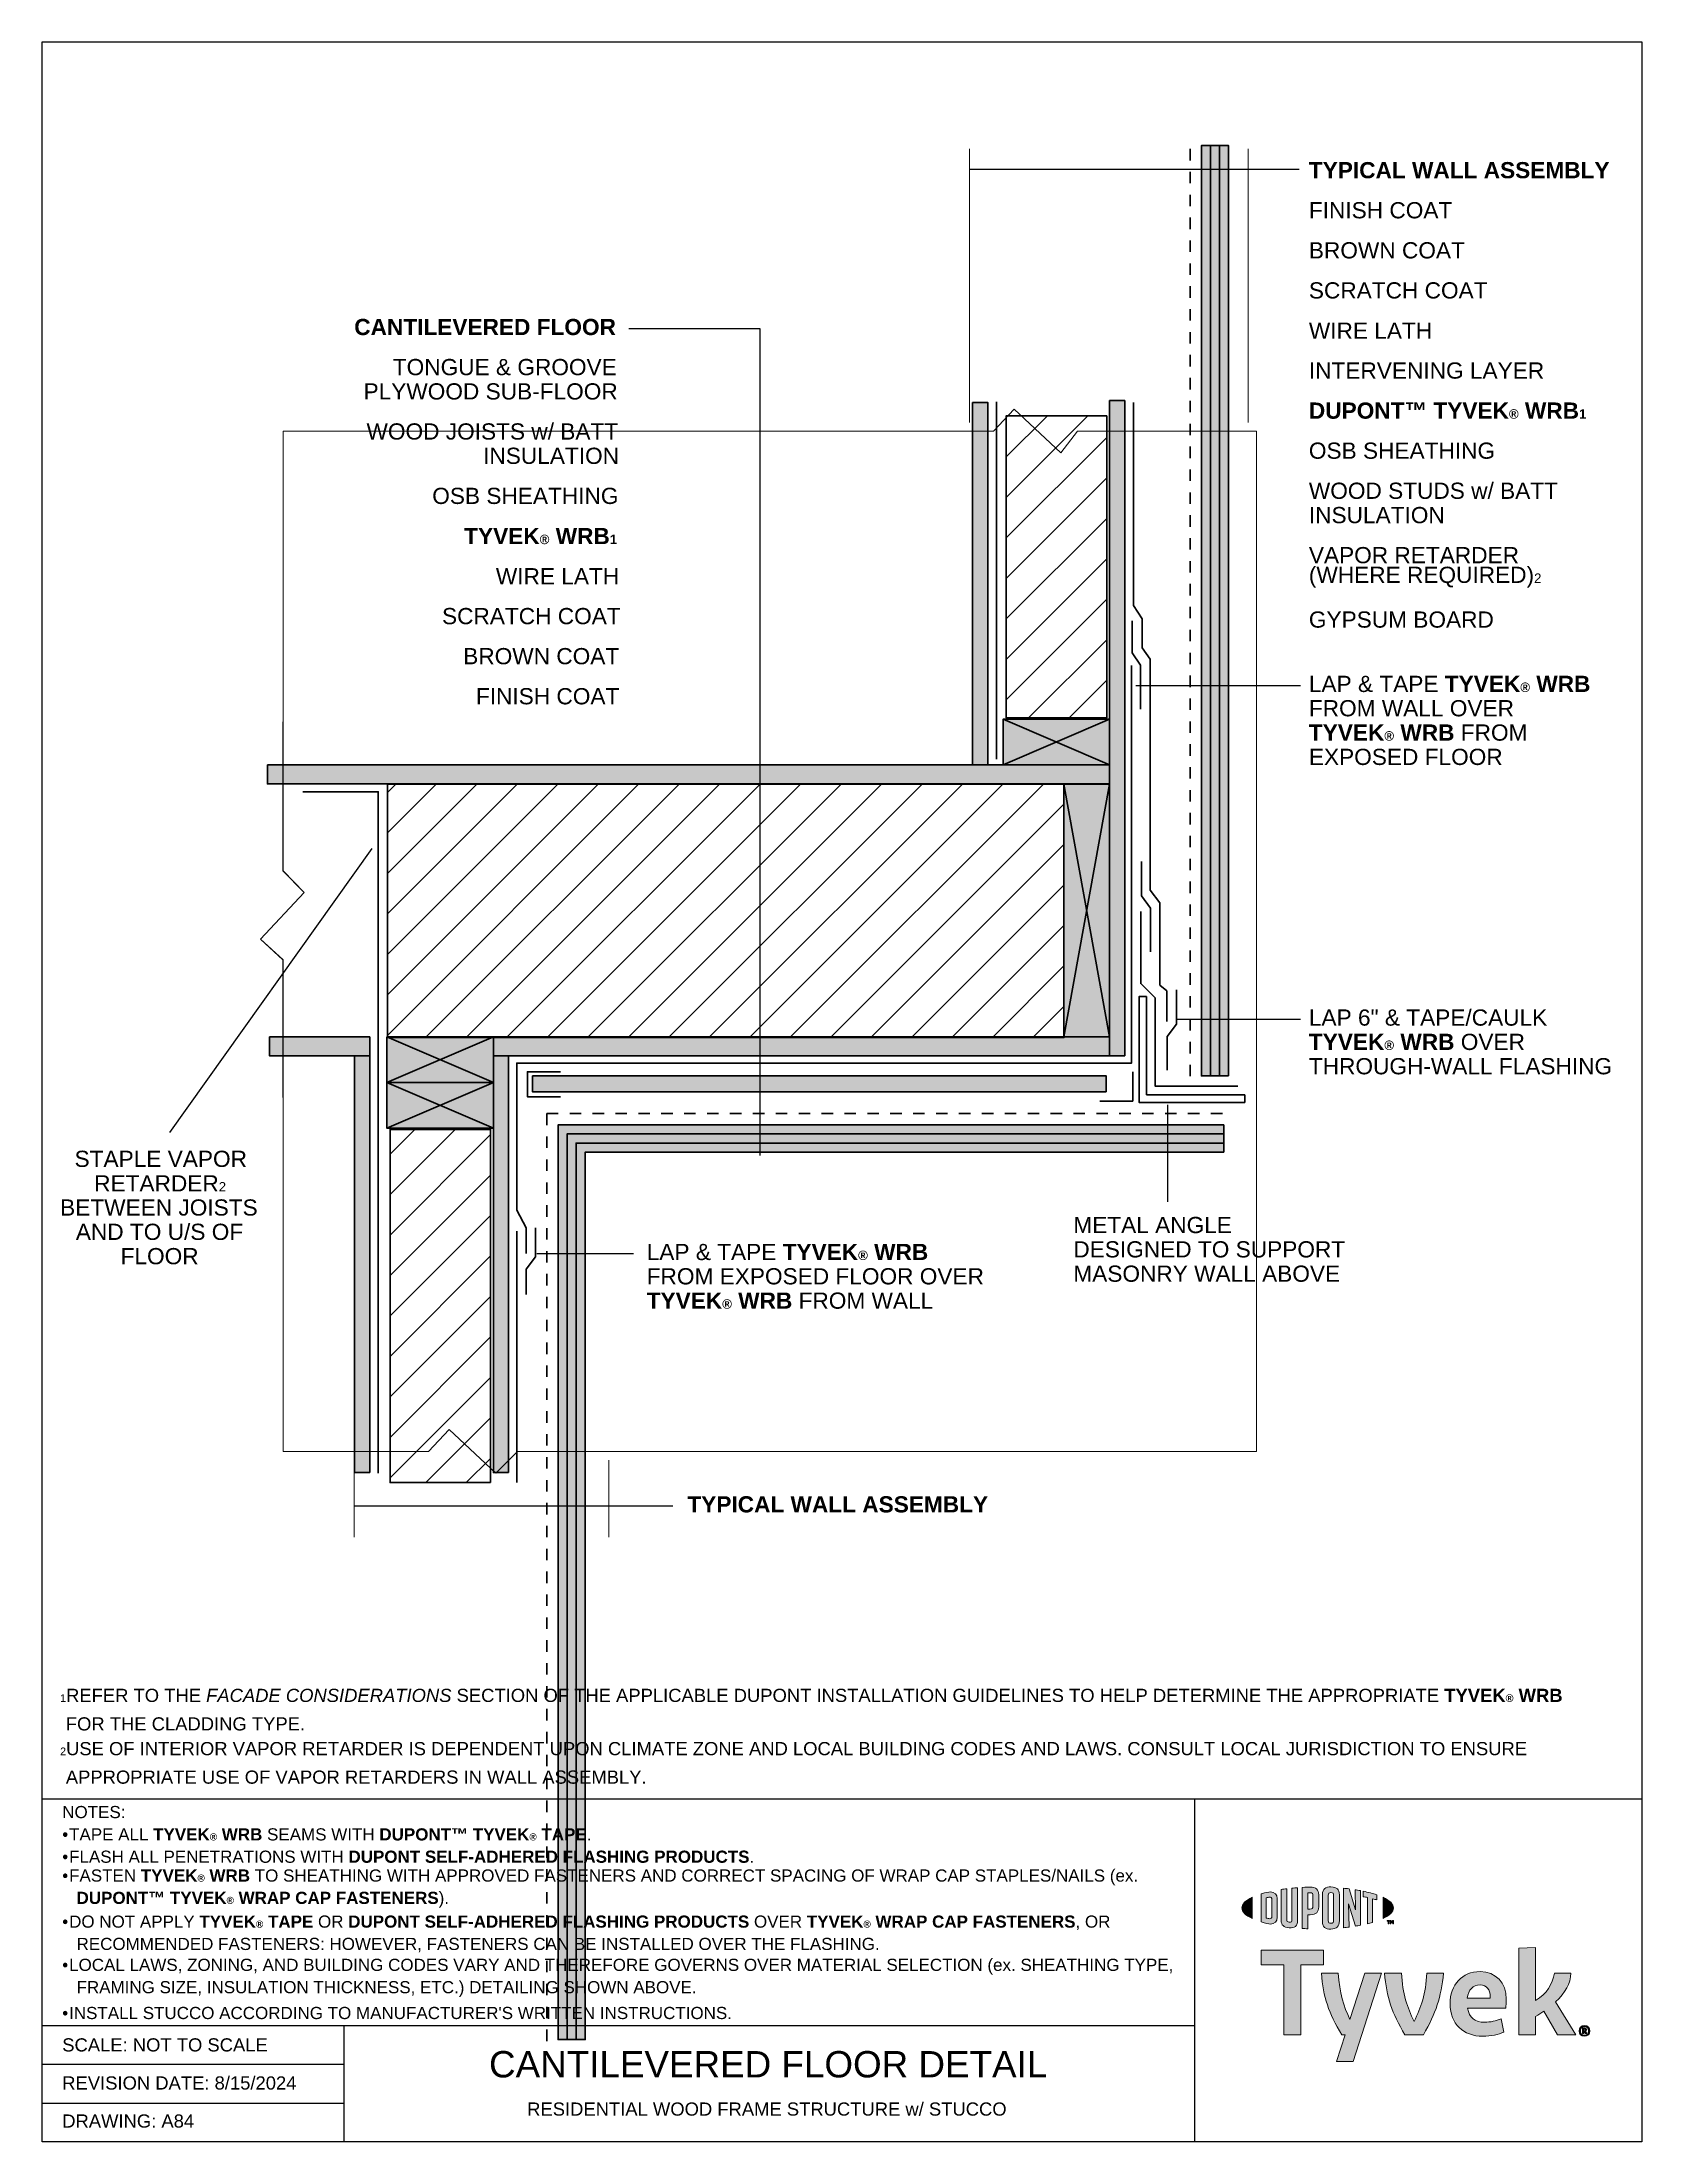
# Model space of a CAD drawing. Extents: x 26 to 585, y -763 to -29.
import ezdxf

# ---------------------------------------------------------------- set-up
doc = ezdxf.new("R2010")
doc.units = 0
doc.header["$MEASUREMENT"] = 0
for name, pattern in [('AI-Linetype-0', [8, 4, -4]), ('AI-Linetype-1', [8, 4, -4]), ('AI-Linetype-2', [8, 4, -4])]:
    doc.linetypes.add(name, pattern=pattern)
for name, color, linetype, lineweight in [('background', 7, 'Continuous', 0), ('diagram', 7, 'Continuous', 0), ('lines and arrows', 7, 'Continuous', 0), ('text', 7, 'Continuous', 0)]:
    doc.layers.add(name, color=color, linetype=linetype, lineweight=lineweight)
pattern_1 = [(45, (0, 0), (-7.07107, 7.07107), [])]

# ---------------------------------------------------------------- blocks, each defined once
blk = doc.blocks.new('Block_1')
at = {"layer": 'background', "true_color": 0xe11b22, "transparency": 33554687}
h = blk.add_hatch(color=242, dxfattribs=at)
h.dxf.hatch_style = 2
edge = h.paths.add_edge_path()
edge.add_spline(control_points=[(463.1, -685.16), (463.1, -685.73), (462.91, -686.09), (462.2, -686), (461.5, -685.92), (461.32, -685.62), (461.32, -684.95), (461.32, -684.95), (461.32, -674.28), (461.32, -674.28), (460.85, -674.33), (459.82, -674.47), (459.38, -674.53), (459.38, -674.53), (459.38, -685.33), (459.38, -685.33), (459.38, -687.05), (460.22, -687.72), (462.2, -687.95), (464.01, -688.16), (465.12, -687.24), (465.12, -685.33), (465.12, -685.33), (465.12, -673.93), (465.12, -673.93), (464.74, -673.95), (463.5, -674.05), (463.1, -674.09), (463.1, -674.09), (463.1, -685.16), (463.1, -685.16)], knot_values=[0, 0, 0, 0, 1, 1, 1, 2, 2, 2, 3, 3, 3, 4, 4, 4, 5, 5, 5, 6, 6, 6, 7, 7, 7, 8, 8, 8, 9, 9, 9, 10, 10, 10, 10], degree=3, periodic=0)
h = blk.add_hatch(color=242, dxfattribs=at)
h.dxf.hatch_style = 2
edge = h.paths.add_edge_path()
edge.add_spline(control_points=[(470.46, -680.47), (470.46, -681.09), (470.24, -681.4), (469.42, -681.41), (469.42, -681.41), (468.72, -681.41), (468.72, -681.41), (468.72, -681.41), (468.72, -675.74), (468.72, -675.74), (469.03, -675.72), (469.2, -675.72), (469.39, -675.72), (470.27, -675.72), (470.46, -676.05), (470.46, -676.69), (470.46, -676.69), (470.46, -680.47), (470.46, -680.47)], knot_values=[0, 0, 0, 0, 1, 1, 1, 2, 2, 2, 3, 3, 3, 4, 4, 4, 5, 5, 5, 6, 6, 6, 6], degree=3, periodic=0)
edge = h.paths.add_edge_path()
edge.add_spline(control_points=[(469.51, -673.71), (469.15, -673.71), (467.87, -673.76), (466.7, -673.83), (466.7, -673.83), (466.7, -688.19), (466.7, -688.19), (467.1, -688.21), (468.15, -688.27), (468.72, -688.28), (468.72, -688.28), (468.72, -683.4), (468.72, -683.4), (468.72, -683.4), (469.51, -683.4), (469.51, -683.4), (471.62, -683.4), (472.5, -682.45), (472.5, -680.62), (472.5, -680.62), (472.5, -676.39), (472.5, -676.39), (472.5, -674.6), (471.51, -673.71), (469.51, -673.71)], knot_values=[0, 0, 0, 0, 1, 1, 1, 2, 2, 2, 3, 3, 3, 4, 4, 4, 5, 5, 5, 6, 6, 6, 7, 7, 7, 8, 8, 8, 8], degree=3, periodic=0)
h = blk.add_hatch(color=242, dxfattribs=at)
h.dxf.hatch_style = 2
edge = h.paths.add_edge_path()
edge.add_spline(control_points=[(477.67, -685.49), (477.67, -686.06), (477.48, -686.35), (476.77, -686.37), (476.03, -686.39), (475.83, -686.08), (475.83, -685.49), (475.83, -685.49), (475.83, -676.53), (475.83, -676.53), (475.83, -675.95), (476.03, -675.62), (476.77, -675.64), (477.48, -675.66), (477.67, -675.97), (477.67, -676.53), (477.67, -676.53), (477.67, -685.49), (477.67, -685.49)], knot_values=[0, 0, 0, 0, 1, 1, 1, 2, 2, 2, 3, 3, 3, 4, 4, 4, 5, 5, 5, 6, 6, 6, 6], degree=3, periodic=0)
edge = h.paths.add_edge_path()
edge.add_spline(control_points=[(476.77, -673.63), (474.89, -673.54), (473.78, -674.37), (473.78, -676.26), (473.78, -676.26), (473.78, -685.66), (473.78, -685.66), (473.78, -687.65), (474.79, -688.48), (476.77, -688.39), (478.7, -688.31), (479.71, -687.57), (479.71, -685.45), (479.71, -685.45), (479.71, -676.48), (479.71, -676.48), (479.71, -674.45), (478.8, -673.73), (476.77, -673.63)], knot_values=[0, 0, 0, 0, 1, 1, 1, 2, 2, 2, 3, 3, 3, 4, 4, 4, 5, 5, 5, 6, 6, 6, 6], degree=3, periodic=0)
h = blk.add_hatch(color=242, dxfattribs=at)
h.dxf.hatch_style = 2
edge = h.paths.add_edge_path()
edge.add_spline(control_points=[(485.31, -681.63), (485.31, -681.63), (483.07, -674.33), (483.07, -674.33), (482.46, -674.25), (481.73, -674.17), (481.16, -674.12), (481.16, -674.12), (481.16, -687.9), (481.16, -687.9), (481.56, -687.86), (482.57, -687.75), (483.1, -687.68), (483.1, -687.68), (482.94, -679.56), (482.94, -679.56), (482.94, -679.56), (485.31, -687.36), (485.31, -687.36), (485.81, -687.28), (486.55, -687.16), (487.03, -687.06), (487.03, -687.06), (487.03, -674.95), (487.03, -674.95), (486.53, -674.85), (485.61, -674.7), (485.17, -674.63), (485.17, -674.63), (485.31, -681.63), (485.31, -681.63)], knot_values=[0, 0, 0, 0, 1, 1, 1, 2, 2, 2, 3, 3, 3, 4, 4, 4, 5, 5, 5, 6, 6, 6, 7, 7, 7, 8, 8, 8, 9, 9, 9, 10, 10, 10, 10], degree=3, periodic=0)
h = blk.add_hatch(color=242, dxfattribs=at)
h.dxf.hatch_style = 2
edge = h.paths.add_edge_path()
edge.add_spline(control_points=[(445.62, -680.99), (445.62, -682.34), (446.93, -683.61), (449.23, -684.7), (449.23, -684.7), (449.23, -677.3), (449.23, -677.3), (446.93, -678.38), (445.62, -679.64), (445.62, -680.99)], knot_values=[0, 0, 0, 0, 1, 1, 1, 2, 2, 2, 3, 3, 3, 3], degree=3, periodic=0)
h = blk.add_hatch(color=242, dxfattribs=at)
h.dxf.hatch_style = 2
edge = h.paths.add_edge_path()
edge.add_spline(control_points=[(456.13, -684.01), (456.13, -684.58), (455.78, -684.77), (455.38, -684.77), (455.06, -684.77), (454.57, -684.65), (454.17, -684.54), (454.17, -684.54), (454.17, -677.47), (454.17, -677.47), (454.57, -677.36), (455.06, -677.25), (455.38, -677.25), (455.78, -677.25), (456.13, -677.44), (456.13, -678.01), (456.13, -678.01), (456.13, -684.01), (456.13, -684.01)], knot_values=[0, 0, 0, 0, 1, 1, 1, 2, 2, 2, 3, 3, 3, 4, 4, 4, 5, 5, 5, 6, 6, 6, 6], degree=3, periodic=0)
edge = h.paths.add_edge_path()
edge.add_spline(control_points=[(455.64, -675.4), (455, -675.4), (454.08, -675.59), (452.41, -676.11), (452.41, -676.11), (452.41, -685.91), (452.41, -685.91), (453.88, -686.36), (455, -686.62), (455.64, -686.62), (457.12, -686.62), (457.95, -685.71), (457.95, -684.26), (457.95, -684.26), (457.95, -677.75), (457.95, -677.75), (457.95, -676.3), (457.12, -675.4), (455.64, -675.4)], knot_values=[0, 0, 0, 0, 1, 1, 1, 2, 2, 2, 3, 3, 3, 4, 4, 4, 5, 5, 5, 6, 6, 6, 6], degree=3, periodic=0)
h = blk.add_hatch(color=242, dxfattribs=at)
h.dxf.hatch_style = 2
edge = h.paths.add_edge_path()
edge.add_spline(control_points=[(488.03, -677.07), (488.53, -677.16), (489.02, -677.26), (489.5, -677.36), (489.5, -677.36), (489.5, -686.53), (489.5, -686.53), (489.94, -686.43), (490.76, -686.21), (491.31, -686.05), (491.31, -686.05), (491.31, -677.8), (491.31, -677.8), (491.83, -677.93), (492.33, -678.07), (492.78, -678.2), (492.78, -678.2), (492.78, -676.43), (492.78, -676.43), (491.35, -675.93), (489.82, -675.53), (488.03, -675.15), (488.03, -675.15), (488.03, -677.07), (488.03, -677.07)], knot_values=[0, 0, 0, 0, 1, 1, 1, 2, 2, 2, 3, 3, 3, 4, 4, 4, 5, 5, 5, 6, 6, 6, 7, 7, 7, 8, 8, 8, 8], degree=3, periodic=0)
h = blk.add_hatch(color=242, dxfattribs=at)
h.dxf.hatch_style = 2
edge = h.paths.add_edge_path()
edge.add_spline(control_points=[(498.56, -680.99), (498.56, -682.35), (497.25, -683.61), (494.95, -684.7), (494.95, -684.7), (494.95, -677.3), (494.95, -677.3), (497.25, -678.38), (498.56, -679.64), (498.56, -680.99)], knot_values=[0, 0, 0, 0, 1, 1, 1, 2, 2, 2, 3, 3, 3, 3], degree=3, periodic=0)
h = blk.add_hatch(color=242, dxfattribs=at)
h.dxf.hatch_style = 2
edge = h.paths.add_edge_path()
edge.add_spline(control_points=[(497.49, -685.44), (497.49, -685.44), (497.71, -685.44), (497.71, -685.44), (497.71, -685.44), (498.03, -685.95), (498.03, -685.95), (498.03, -685.95), (498.35, -685.44), (498.35, -685.44), (498.35, -685.44), (498.56, -685.44), (498.56, -685.44), (498.56, -685.44), (498.56, -686.51), (498.56, -686.51), (498.56, -686.51), (498.37, -686.51), (498.37, -686.51), (498.37, -686.51), (498.37, -685.75), (498.37, -685.75), (498.37, -685.75), (498.04, -686.26), (498.04, -686.26), (498.04, -686.26), (498.02, -686.26), (498.02, -686.26), (498.02, -686.26), (497.69, -685.75), (497.69, -685.75), (497.69, -685.75), (497.69, -686.51), (497.69, -686.51), (497.69, -686.51), (497.49, -686.51), (497.49, -686.51), (497.49, -686.51), (497.49, -685.44), (497.49, -685.44)], knot_values=[0, 0, 0, 0, 1, 1, 1, 2, 2, 2, 3, 3, 3, 4, 4, 4, 5, 5, 5, 6, 6, 6, 7, 7, 7, 8, 8, 8, 9, 9, 9, 10, 10, 10, 11, 11, 11, 12, 12, 12, 13, 13, 13, 13], degree=3, periodic=0)
edge = h.paths.add_edge_path()
edge.add_spline(control_points=[(496.73, -685.63), (496.73, -685.63), (496.4, -685.63), (496.4, -685.63), (496.4, -685.63), (496.4, -685.44), (496.4, -685.44), (496.4, -685.44), (497.26, -685.44), (497.26, -685.44), (497.26, -685.44), (497.26, -685.63), (497.26, -685.63), (497.26, -685.63), (496.93, -685.63), (496.93, -685.63), (496.93, -685.63), (496.93, -686.51), (496.93, -686.51), (496.93, -686.51), (496.73, -686.51), (496.73, -686.51), (496.73, -686.51), (496.73, -685.63), (496.73, -685.63)], knot_values=[0, 0, 0, 0, 1, 1, 1, 2, 2, 2, 3, 3, 3, 4, 4, 4, 5, 5, 5, 6, 6, 6, 7, 7, 7, 8, 8, 8, 8], degree=3, periodic=0)
at = {"layer": 'background'}
for points, knots in [([(463.1, -685.16), (463.1, -685.73), (462.91, -686.09), (462.2, -686), (461.5, -685.92), (461.32, -685.62), (461.32, -684.95), (461.32, -684.95), (461.32, -674.28), (461.32, -674.28), (460.85, -674.33), (459.82, -674.47), (459.38, -674.53), (459.38, -674.53), (459.38, -685.33), (459.38, -685.33), (459.38, -687.05), (460.22, -687.72), (462.2, -687.95), (464.01, -688.16), (465.12, -687.24), (465.12, -685.33), (465.12, -685.33), (465.12, -673.93), (465.12, -673.93), (464.74, -673.95), (463.5, -674.05), (463.1, -674.09), (463.1, -674.09), (463.1, -685.16), (463.1, -685.16)], [0, 0, 0, 0, 1, 1, 1, 2, 2, 2, 3, 3, 3, 4, 4, 4, 5, 5, 5, 6, 6, 6, 7, 7, 7, 8, 8, 8, 9, 9, 9, 10, 10, 10, 10]), ([(469.51, -673.71), (469.15, -673.71), (467.87, -673.76), (466.7, -673.83), (466.7, -673.83), (466.7, -688.19), (466.7, -688.19), (467.1, -688.21), (468.15, -688.27), (468.72, -688.28), (468.72, -688.28), (468.72, -683.4), (468.72, -683.4), (468.72, -683.4), (469.51, -683.4), (469.51, -683.4), (471.62, -683.4), (472.5, -682.45), (472.5, -680.62), (472.5, -680.62), (472.5, -676.39), (472.5, -676.39), (472.5, -674.6), (471.51, -673.71), (469.51, -673.71)], [0, 0, 0, 0, 1, 1, 1, 2, 2, 2, 3, 3, 3, 4, 4, 4, 5, 5, 5, 6, 6, 6, 7, 7, 7, 8, 8, 8, 8]), ([(476.77, -673.63), (474.89, -673.54), (473.78, -674.37), (473.78, -676.26), (473.78, -676.26), (473.78, -685.66), (473.78, -685.66), (473.78, -687.65), (474.79, -688.48), (476.77, -688.39), (478.7, -688.31), (479.71, -687.57), (479.71, -685.45), (479.71, -685.45), (479.71, -676.48), (479.71, -676.48), (479.71, -674.45), (478.8, -673.73), (476.77, -673.63)], [0, 0, 0, 0, 1, 1, 1, 2, 2, 2, 3, 3, 3, 4, 4, 4, 5, 5, 5, 6, 6, 6, 6]), ([(485.31, -681.63), (485.31, -681.63), (483.07, -674.33), (483.07, -674.33), (482.46, -674.25), (481.73, -674.17), (481.16, -674.12), (481.16, -674.12), (481.16, -687.9), (481.16, -687.9), (481.56, -687.86), (482.57, -687.75), (483.1, -687.68), (483.1, -687.68), (482.94, -679.56), (482.94, -679.56), (482.94, -679.56), (485.31, -687.36), (485.31, -687.36), (485.81, -687.28), (486.55, -687.16), (487.03, -687.06), (487.03, -687.06), (487.03, -674.95), (487.03, -674.95), (486.53, -674.85), (485.61, -674.7), (485.17, -674.63), (485.17, -674.63), (485.31, -681.63), (485.31, -681.63)], [0, 0, 0, 0, 1, 1, 1, 2, 2, 2, 3, 3, 3, 4, 4, 4, 5, 5, 5, 6, 6, 6, 7, 7, 7, 8, 8, 8, 9, 9, 9, 10, 10, 10, 10]), ([(445.62, -680.99), (445.62, -682.34), (446.93, -683.61), (449.23, -684.7), (449.23, -684.7), (449.23, -677.3), (449.23, -677.3), (446.93, -678.38), (445.62, -679.64), (445.62, -680.99)], [0, 0, 0, 0, 1, 1, 1, 2, 2, 2, 3, 3, 3, 3]), ([(455.64, -675.4), (455, -675.4), (454.08, -675.59), (452.41, -676.11), (452.41, -676.11), (452.41, -685.91), (452.41, -685.91), (453.88, -686.36), (455, -686.62), (455.64, -686.62), (457.12, -686.62), (457.95, -685.71), (457.95, -684.26), (457.95, -684.26), (457.95, -677.75), (457.95, -677.75), (457.95, -676.3), (457.12, -675.4), (455.64, -675.4)], [0, 0, 0, 0, 1, 1, 1, 2, 2, 2, 3, 3, 3, 4, 4, 4, 5, 5, 5, 6, 6, 6, 6]), ([(456.13, -684.01), (456.13, -684.58), (455.78, -684.77), (455.38, -684.77), (455.06, -684.77), (454.57, -684.65), (454.17, -684.54), (454.17, -684.54), (454.17, -677.47), (454.17, -677.47), (454.57, -677.36), (455.06, -677.25), (455.38, -677.25), (455.78, -677.25), (456.13, -677.44), (456.13, -678.01), (456.13, -678.01), (456.13, -684.01), (456.13, -684.01)], [0, 0, 0, 0, 1, 1, 1, 2, 2, 2, 3, 3, 3, 4, 4, 4, 5, 5, 5, 6, 6, 6, 6]), ([(470.46, -680.47), (470.46, -681.09), (470.24, -681.4), (469.42, -681.41), (469.42, -681.41), (468.72, -681.41), (468.72, -681.41), (468.72, -681.41), (468.72, -675.74), (468.72, -675.74), (469.03, -675.72), (469.2, -675.72), (469.39, -675.72), (470.27, -675.72), (470.46, -676.05), (470.46, -676.69), (470.46, -676.69), (470.46, -680.47), (470.46, -680.47)], [0, 0, 0, 0, 1, 1, 1, 2, 2, 2, 3, 3, 3, 4, 4, 4, 5, 5, 5, 6, 6, 6, 6]), ([(477.67, -685.49), (477.67, -686.06), (477.48, -686.35), (476.77, -686.37), (476.03, -686.39), (475.83, -686.08), (475.83, -685.49), (475.83, -685.49), (475.83, -676.53), (475.83, -676.53), (475.83, -675.95), (476.03, -675.62), (476.77, -675.64), (477.48, -675.66), (477.67, -675.97), (477.67, -676.53), (477.67, -676.53), (477.67, -685.49), (477.67, -685.49)], [0, 0, 0, 0, 1, 1, 1, 2, 2, 2, 3, 3, 3, 4, 4, 4, 5, 5, 5, 6, 6, 6, 6]), ([(488.03, -677.07), (488.53, -677.16), (489.02, -677.26), (489.5, -677.36), (489.5, -677.36), (489.5, -686.53), (489.5, -686.53), (489.94, -686.43), (490.76, -686.21), (491.31, -686.05), (491.31, -686.05), (491.31, -677.8), (491.31, -677.8), (491.83, -677.93), (492.33, -678.07), (492.78, -678.2), (492.78, -678.2), (492.78, -676.43), (492.78, -676.43), (491.35, -675.93), (489.82, -675.53), (488.03, -675.15), (488.03, -675.15), (488.03, -677.07), (488.03, -677.07)], [0, 0, 0, 0, 1, 1, 1, 2, 2, 2, 3, 3, 3, 4, 4, 4, 5, 5, 5, 6, 6, 6, 7, 7, 7, 8, 8, 8, 8]), ([(498.56, -680.99), (498.56, -682.35), (497.25, -683.61), (494.95, -684.7), (494.95, -684.7), (494.95, -677.3), (494.95, -677.3), (497.25, -678.38), (498.56, -679.64), (498.56, -680.99)], [0, 0, 0, 0, 1, 1, 1, 2, 2, 2, 3, 3, 3, 3]), ([(496.73, -685.63), (496.73, -685.63), (496.4, -685.63), (496.4, -685.63), (496.4, -685.63), (496.4, -685.44), (496.4, -685.44), (496.4, -685.44), (497.26, -685.44), (497.26, -685.44), (497.26, -685.44), (497.26, -685.63), (497.26, -685.63), (497.26, -685.63), (496.93, -685.63), (496.93, -685.63), (496.93, -685.63), (496.93, -686.51), (496.93, -686.51), (496.93, -686.51), (496.73, -686.51), (496.73, -686.51), (496.73, -686.51), (496.73, -685.63), (496.73, -685.63)], [0, 0, 0, 0, 1, 1, 1, 2, 2, 2, 3, 3, 3, 4, 4, 4, 5, 5, 5, 6, 6, 6, 7, 7, 7, 8, 8, 8, 8]), ([(497.49, -685.44), (497.49, -685.44), (497.71, -685.44), (497.71, -685.44), (497.71, -685.44), (498.03, -685.95), (498.03, -685.95), (498.03, -685.95), (498.35, -685.44), (498.35, -685.44), (498.35, -685.44), (498.56, -685.44), (498.56, -685.44), (498.56, -685.44), (498.56, -686.51), (498.56, -686.51), (498.56, -686.51), (498.37, -686.51), (498.37, -686.51), (498.37, -686.51), (498.37, -685.75), (498.37, -685.75), (498.37, -685.75), (498.04, -686.26), (498.04, -686.26), (498.04, -686.26), (498.02, -686.26), (498.02, -686.26), (498.02, -686.26), (497.69, -685.75), (497.69, -685.75), (497.69, -685.75), (497.69, -686.51), (497.69, -686.51), (497.69, -686.51), (497.49, -686.51), (497.49, -686.51), (497.49, -686.51), (497.49, -685.44), (497.49, -685.44)], [0, 0, 0, 0, 1, 1, 1, 2, 2, 2, 3, 3, 3, 4, 4, 4, 5, 5, 5, 6, 6, 6, 7, 7, 7, 8, 8, 8, 9, 9, 9, 10, 10, 10, 11, 11, 11, 12, 12, 12, 13, 13, 13, 13])]:
    blk.add_open_spline(points, degree=3, knots=knots, dxfattribs=at)
blk = doc.blocks.new('Block_5')
at = {"layer": 'background', "true_color": 0x17477e, "transparency": 33554687}
h = blk.add_hatch(color=156, dxfattribs=at)
h.dxf.hatch_style = 2
h.paths.add_polyline_path([(474.14, -695.78), (452.41, -695.78), (452.41, -700.93), (460.25, -700.93), (460.25, -725.32), (466.29, -725.32), (466.29, -700.93), (474.14, -700.93)])
h = blk.add_hatch(color=156, dxfattribs=at)
h.dxf.hatch_style = 2
edge = h.paths.add_edge_path()
edge.add_spline(control_points=[(555.25, -713.8), (555.25, -713.8), (562.26, -725.32), (562.26, -725.32), (562.26, -725.32), (555.93, -725.32), (555.93, -725.32), (555.93, -725.32), (551.08, -717.09), (551.08, -717.09), (550.19, -717.73), (549.26, -718.36), (548.25, -718.99), (548.25, -718.99), (548.25, -725.32), (548.25, -725.32), (548.25, -725.32), (542.42, -725.32), (542.42, -725.32), (542.42, -725.32), (542.42, -695.06), (542.42, -695.06), (542.42, -695.06), (548.25, -694.77), (548.25, -694.77), (548.25, -694.77), (548.25, -713.38), (548.25, -713.38), (552.21, -710.81), (554.16, -707.85), (554.83, -703.76), (554.83, -703.76), (560.61, -703.76), (560.61, -703.76), (560.49, -707.39), (558.63, -710.64), (555.25, -713.8)], knot_values=[0, 0, 0, 0, 1, 1, 1, 2, 2, 2, 3, 3, 3, 4, 4, 4, 5, 5, 5, 6, 6, 6, 7, 7, 7, 8, 8, 8, 9, 9, 9, 10, 10, 10, 11, 11, 11, 12, 12, 12, 12], degree=3, periodic=0)
h = blk.add_hatch(color=156, dxfattribs=at)
h.dxf.hatch_style = 2
edge = h.paths.add_edge_path()
edge.add_spline(control_points=[(510.27, -703.76), (509.89, -710.97), (508.28, -715.87), (505.79, -720.64), (503.39, -715.87), (501.83, -710.97), (501.36, -703.76), (501.36, -703.76), (495.5, -703.76), (495.5, -703.76), (496.13, -712.24), (498.03, -717.68), (502.59, -725.32), (502.59, -725.32), (509.04, -725.32), (509.04, -725.32), (513.43, -717.68), (515.25, -712.24), (516.09, -703.76), (516.09, -703.76), (510.27, -703.76), (510.27, -703.76)], knot_values=[0, 0, 0, 0, 1, 1, 1, 2, 2, 2, 3, 3, 3, 4, 4, 4, 5, 5, 5, 6, 6, 6, 7, 7, 7, 7], degree=3, periodic=0)
h = blk.add_hatch(color=156, dxfattribs=at)
h.dxf.hatch_style = 2
edge = h.paths.add_edge_path()
edge.add_spline(control_points=[(524.4, -712.49), (524.4, -712.49), (532.42, -712.49), (532.42, -712.49), (532.42, -712.49), (532.42, -711.99), (532.42, -711.99), (532.42, -709.62), (531.16, -707.89), (528.83, -707.89), (526.39, -707.89), (524.78, -709.62), (524.4, -712.49)], knot_values=[0, 0, 0, 0, 1, 1, 1, 2, 2, 2, 3, 3, 3, 4, 4, 4, 4], degree=3, periodic=0)
edge = h.paths.add_edge_path()
edge.add_spline(control_points=[(537.19, -724.39), (535.33, -725.24), (532.59, -725.83), (529.81, -725.83), (523.01, -725.83), (518.37, -721.52), (518.37, -714.52), (518.37, -707.81), (522.63, -703.25), (528.83, -703.25), (534.36, -703.25), (537.99, -707.18), (537.99, -712.83), (537.99, -714.1), (537.91, -715.19), (537.82, -716.04), (537.82, -716.04), (524.49, -716.04), (524.49, -716.04), (525.04, -719.41), (527.02, -720.93), (530.4, -720.93), (532.46, -720.93), (534.45, -720.47), (536.26, -719.71), (536.26, -719.71), (537.19, -724.39), (537.19, -724.39)], knot_values=[0, 0, 0, 0, 1, 1, 1, 2, 2, 2, 3, 3, 3, 4, 4, 4, 5, 5, 5, 6, 6, 6, 7, 7, 7, 8, 8, 8, 9, 9, 9, 9], degree=3, periodic=0)
at = {"layer": 'background'}
blk.add_lwpolyline([(474.14, -695.78), (452.41, -695.78), (452.41, -700.93), (460.25, -700.93), (460.25, -725.32), (466.29, -725.32), (466.29, -700.93), (474.14, -700.93)], close=True, dxfattribs=at)
for points, knots in [([(555.25, -713.8), (555.25, -713.8), (562.26, -725.32), (562.26, -725.32), (562.26, -725.32), (555.93, -725.32), (555.93, -725.32), (555.93, -725.32), (551.08, -717.09), (551.08, -717.09), (550.19, -717.73), (549.26, -718.36), (548.25, -718.99), (548.25, -718.99), (548.25, -725.32), (548.25, -725.32), (548.25, -725.32), (542.42, -725.32), (542.42, -725.32), (542.42, -725.32), (542.42, -695.06), (542.42, -695.06), (542.42, -695.06), (548.25, -694.77), (548.25, -694.77), (548.25, -694.77), (548.25, -713.38), (548.25, -713.38), (552.21, -710.81), (554.16, -707.85), (554.83, -703.76), (554.83, -703.76), (560.61, -703.76), (560.61, -703.76), (560.49, -707.39), (558.63, -710.64), (555.25, -713.8)], [0, 0, 0, 0, 1, 1, 1, 2, 2, 2, 3, 3, 3, 4, 4, 4, 5, 5, 5, 6, 6, 6, 7, 7, 7, 8, 8, 8, 9, 9, 9, 10, 10, 10, 11, 11, 11, 12, 12, 12, 12]), ([(510.27, -703.76), (509.89, -710.97), (508.28, -715.87), (505.79, -720.64), (503.39, -715.87), (501.83, -710.97), (501.36, -703.76), (501.36, -703.76), (495.5, -703.76), (495.5, -703.76), (496.13, -712.24), (498.03, -717.68), (502.59, -725.32), (502.59, -725.32), (509.04, -725.32), (509.04, -725.32), (513.43, -717.68), (515.25, -712.24), (516.09, -703.76), (516.09, -703.76), (510.27, -703.76), (510.27, -703.76)], [0, 0, 0, 0, 1, 1, 1, 2, 2, 2, 3, 3, 3, 4, 4, 4, 5, 5, 5, 6, 6, 6, 7, 7, 7, 7]), ([(537.19, -724.39), (535.33, -725.24), (532.59, -725.83), (529.81, -725.83), (523.01, -725.83), (518.37, -721.52), (518.37, -714.52), (518.37, -707.81), (522.63, -703.25), (528.83, -703.25), (534.36, -703.25), (537.99, -707.18), (537.99, -712.83), (537.99, -714.1), (537.91, -715.19), (537.82, -716.04), (537.82, -716.04), (524.49, -716.04), (524.49, -716.04), (525.04, -719.41), (527.02, -720.93), (530.4, -720.93), (532.46, -720.93), (534.45, -720.47), (536.26, -719.71), (536.26, -719.71), (537.19, -724.39), (537.19, -724.39)], [0, 0, 0, 0, 1, 1, 1, 2, 2, 2, 3, 3, 3, 4, 4, 4, 5, 5, 5, 6, 6, 6, 7, 7, 7, 8, 8, 8, 9, 9, 9, 9]), ([(524.4, -712.49), (524.4, -712.49), (532.42, -712.49), (532.42, -712.49), (532.42, -712.49), (532.42, -711.99), (532.42, -711.99), (532.42, -709.62), (531.16, -707.89), (528.83, -707.89), (526.39, -707.89), (524.78, -709.62), (524.4, -712.49)], [0, 0, 0, 0, 1, 1, 1, 2, 2, 2, 3, 3, 3, 4, 4, 4, 4])]:
    blk.add_open_spline(points, degree=3, knots=knots, dxfattribs=at)
blk = doc.blocks.new('Block_4')
at = {"layer": 'background', "true_color": 0x17477e, "transparency": 33554687}
h = blk.add_hatch(color=156, dxfattribs=at)
h.dxf.hatch_style = 2
edge = h.paths.add_edge_path()
edge.add_spline(control_points=[(488.64, -703.76), (488.64, -703.76), (483.41, -719.99), (483.41, -719.99), (481.19, -715.42), (479.74, -710.65), (479.3, -703.76), (479.3, -703.76), (473.43, -703.76), (473.43, -703.76), (474.07, -712.24), (475.97, -717.68), (480.52, -725.32), (480.52, -725.32), (481.7, -725.32), (481.7, -725.32), (481.7, -725.32), (478.71, -734.6), (478.71, -734.6), (478.71, -734.6), (484.53, -734.6), (484.53, -734.6), (484.53, -734.6), (494.46, -703.76), (494.46, -703.76), (494.46, -703.76), (488.64, -703.76), (488.64, -703.76)], knot_values=[0, 0, 0, 0, 1, 1, 1, 2, 2, 2, 3, 3, 3, 4, 4, 4, 5, 5, 5, 6, 6, 6, 7, 7, 7, 8, 8, 8, 9, 9, 9, 9], degree=3, periodic=0)
at = {"layer": 'background'}
blk.add_open_spline([(488.64, -703.76), (488.64, -703.76), (483.41, -719.99), (483.41, -719.99), (481.19, -715.42), (479.74, -710.65), (479.3, -703.76), (479.3, -703.76), (473.43, -703.76), (473.43, -703.76), (474.07, -712.24), (475.97, -717.68), (480.52, -725.32), (480.52, -725.32), (481.7, -725.32), (481.7, -725.32), (481.7, -725.32), (478.71, -734.6), (478.71, -734.6), (478.71, -734.6), (484.53, -734.6), (484.53, -734.6), (484.53, -734.6), (494.46, -703.76), (494.46, -703.76), (494.46, -703.76), (488.64, -703.76), (488.64, -703.76)], degree=3, knots=[0, 0, 0, 0, 1, 1, 1, 2, 2, 2, 3, 3, 3, 4, 4, 4, 5, 5, 5, 6, 6, 6, 7, 7, 7, 8, 8, 8, 9, 9, 9, 9], dxfattribs=at)
blk.add_blockref('Block_5', (0, 0), dxfattribs=at)
blk = doc.blocks.new('Block_6')
at = {"layer": 'background', "true_color": 0x17477e, "transparency": 33554687}
h = blk.add_hatch(color=156, dxfattribs=at)
h.dxf.hatch_style = 2
edge = h.paths.add_edge_path()
edge.add_spline(control_points=[(565.05, -723.33), (565.05, -723.33), (565.05, -723.89), (565.05, -723.89), (565.05, -723.89), (565.29, -723.89), (565.29, -723.89), (565.53, -723.89), (565.65, -723.82), (565.65, -723.61), (565.65, -723.4), (565.53, -723.33), (565.29, -723.33), (565.29, -723.33), (565.05, -723.33), (565.05, -723.33)], knot_values=[0, 0, 0, 0, 1, 1, 1, 2, 2, 2, 3, 3, 3, 4, 4, 4, 5, 5, 5, 5], degree=3, periodic=0)
edge = h.paths.add_edge_path()
edge.add_spline(control_points=[(564.64, -722.98), (564.64, -722.98), (565.29, -722.98), (565.29, -722.98), (565.8, -722.98), (566.05, -723.22), (566.05, -723.61), (566.05, -723.88), (565.93, -724.07), (565.68, -724.17), (565.81, -724.41), (565.97, -724.64), (566.18, -724.89), (566.18, -724.89), (565.69, -724.89), (565.69, -724.89), (565.51, -724.67), (565.38, -724.46), (565.27, -724.23), (565.27, -724.23), (565.05, -724.23), (565.05, -724.23), (565.05, -724.23), (565.05, -724.89), (565.05, -724.89), (565.05, -724.89), (564.64, -724.89), (564.64, -724.89), (564.64, -724.89), (564.64, -722.98), (564.64, -722.98)], knot_values=[0, 0, 0, 0, 1, 1, 1, 2, 2, 2, 3, 3, 3, 4, 4, 4, 5, 5, 5, 6, 6, 6, 7, 7, 7, 8, 8, 8, 9, 9, 9, 10, 10, 10, 10], degree=3, periodic=0)
edge = h.paths.add_edge_path()
edge.add_spline(control_points=[(565.32, -722.49), (564.4, -722.49), (563.88, -723.02), (563.88, -723.97), (563.88, -724.93), (564.4, -725.45), (565.32, -725.45), (566.23, -725.45), (566.76, -724.93), (566.76, -723.97), (566.76, -723.02), (566.23, -722.49), (565.32, -722.49)], knot_values=[0, 0, 0, 0, 1, 1, 1, 2, 2, 2, 3, 3, 3, 4, 4, 4, 4], degree=3, periodic=0)
edge = h.paths.add_edge_path()
edge.add_spline(control_points=[(565.32, -722.11), (566.45, -722.11), (567.2, -722.83), (567.2, -723.97), (567.2, -725.11), (566.44, -725.83), (565.32, -725.83), (564.17, -725.83), (563.44, -725.11), (563.44, -723.97), (563.44, -722.83), (564.18, -722.11), (565.32, -722.11)], knot_values=[0, 0, 0, 0, 1, 1, 1, 2, 2, 2, 3, 3, 3, 4, 4, 4, 4], degree=3, periodic=0)
at = {"layer": 'background'}
for points, knots in [([(565.32, -722.11), (566.45, -722.11), (567.2, -722.83), (567.2, -723.97), (567.2, -725.11), (566.44, -725.83), (565.32, -725.83), (564.17, -725.83), (563.44, -725.11), (563.44, -723.97), (563.44, -722.83), (564.18, -722.11), (565.32, -722.11)], [0, 0, 0, 0, 1, 1, 1, 2, 2, 2, 3, 3, 3, 4, 4, 4, 4]), ([(565.32, -722.49), (564.4, -722.49), (563.88, -723.02), (563.88, -723.97), (563.88, -724.93), (564.4, -725.45), (565.32, -725.45), (566.23, -725.45), (566.76, -724.93), (566.76, -723.97), (566.76, -723.02), (566.23, -722.49), (565.32, -722.49)], [0, 0, 0, 0, 1, 1, 1, 2, 2, 2, 3, 3, 3, 4, 4, 4, 4]), ([(564.64, -722.98), (564.64, -722.98), (565.29, -722.98), (565.29, -722.98), (565.8, -722.98), (566.05, -723.22), (566.05, -723.61), (566.05, -723.88), (565.93, -724.07), (565.68, -724.17), (565.81, -724.41), (565.97, -724.64), (566.18, -724.89), (566.18, -724.89), (565.69, -724.89), (565.69, -724.89), (565.51, -724.67), (565.38, -724.46), (565.27, -724.23), (565.27, -724.23), (565.05, -724.23), (565.05, -724.23), (565.05, -724.23), (565.05, -724.89), (565.05, -724.89), (565.05, -724.89), (564.64, -724.89), (564.64, -724.89), (564.64, -724.89), (564.64, -722.98), (564.64, -722.98)], [0, 0, 0, 0, 1, 1, 1, 2, 2, 2, 3, 3, 3, 4, 4, 4, 5, 5, 5, 6, 6, 6, 7, 7, 7, 8, 8, 8, 9, 9, 9, 10, 10, 10, 10]), ([(565.05, -723.33), (565.05, -723.33), (565.05, -723.89), (565.05, -723.89), (565.05, -723.89), (565.29, -723.89), (565.29, -723.89), (565.53, -723.89), (565.65, -723.82), (565.65, -723.61), (565.65, -723.4), (565.53, -723.33), (565.29, -723.33), (565.29, -723.33), (565.05, -723.33), (565.05, -723.33)], [0, 0, 0, 0, 1, 1, 1, 2, 2, 2, 3, 3, 3, 4, 4, 4, 5, 5, 5, 5])]:
    blk.add_open_spline(points, degree=3, knots=knots, dxfattribs=at)
blk = doc.blocks.new('Block_3')
at = {"layer": 'background'}
for name in ['Block_4', 'Block_6']:
    blk.add_blockref(name, (0, 0), dxfattribs=at)
blk = doc.blocks.new('Block_2')
at = {"layer": 'background'}
blk.add_blockref('Block_3', (0, 0), dxfattribs=at)
blk = doc.blocks.new('Block_0')
at = {"layer": 'background'}
for name in ['Block_1', 'Block_2']:
    blk.add_blockref(name, (0, 0), dxfattribs=at)
blk = doc.blocks.new('Block_7')
at = {"layer": 'background', "color": 250, "lineweight": 25, "true_color": 0x231f20}
for p, q in [((26.46, -642.9), (585.42, -642.9)), ((429.12, -642.9), (429.12, -762.78)), ((26.46, -722.04), (429.12, -722.04)), ((131.88, -722.04), (131.88, -762.78)), ((26.46, -735.6), (131.88, -735.6)), ((26.46, -749.22), (131.88, -749.22))]:
    blk.add_line(p, q, dxfattribs=at)
blk.add_lwpolyline([(585.42, -762.78), (26.46, -762.78), (26.46, -29.1), (585.42, -29.1)], close=True, dxfattribs=at)
blk = doc.blocks.new('Block_9')
at = {"layer": 'diagram', "color": 165, "lineweight": 70, "true_color": 0x3e5aa8}
blk.add_line((192.34, -444.51), (192.34, -532.41), dxfattribs=at)
at = {"layer": 'diagram', "color": 240, "lineweight": 70, "true_color": 0xef3742}
for points in [[(407.27, -231.3), (407.27, -242.52), (410.23, -246.84), (410.23, -262.14)], [(410.57, -315.4), (410.57, -327.38), (413.77, -331.7), (413.77, -347)]]:
    blk.add_lwpolyline(points, dxfattribs=at)
at = {"layer": 'diagram', "color": 165, "lineweight": 70, "true_color": 0x3e5aa8}
blk.add_lwpolyline([(407.08, -246.96), (407.08, -385.82), (192.34, -385.82), (192.34, -437.19), (195.59, -443.42), (195.59, -452.41)], dxfattribs=at)
at = {"layer": 'diagram', "color": 142, "lineweight": 70, "true_color": 0x27aae1}
for points in [[(422.78, -360.28), (422.78, -372.25), (419.49, -376.57), (419.49, -388.37)], [(198.84, -443.42), (198.84, -453.49), (195.59, -457.81), (195.59, -466.63)]]:
    blk.add_lwpolyline(points, dxfattribs=at)
blk = doc.blocks.new('Block_8')
at = {"layer": 'diagram', "true_color": 0xa97c50, "transparency": 33554687}
h = blk.add_hatch(color=45, dxfattribs=at)
h.dxf.hatch_style = 2
h.paths.add_polyline_path([(434.65, -390.34), (434.65, -65.26), (431.48, -65.26), (431.48, -390.34)])
at = {"layer": 'diagram', "true_color": 0xa7a9ac, "transparency": 33554687}
h = blk.add_hatch(color=253, dxfattribs=at)
h.dxf.hatch_style = 2
h.paths.add_polyline_path([(437.81, -390.34), (437.81, -65.26), (434.65, -65.26), (434.65, -390.34)])
at = {"layer": 'diagram', "true_color": 0x7a91a5, "transparency": 33554687}
h = blk.add_hatch(color=252, dxfattribs=at)
h.dxf.hatch_style = 2
h.paths.add_polyline_path([(440.98, -390.34), (440.98, -65.26), (437.81, -65.26), (437.81, -390.34)])
at = {"layer": 'diagram', "true_color": 0xf1f2f2, "transparency": 33554687}
h = blk.add_hatch(color=7, dxfattribs=at)
h.dxf.hatch_style = 2
h.paths.add_polyline_path([(356.89, -281.67), (351.58, -281.67), (351.58, -155.09), (356.89, -155.09)])
at = {"layer": 'diagram', "true_color": 0x000000, "transparency": 33554687}
h = blk.add_hatch(dxfattribs=at)
h.set_pattern_fill('_U', color=18, scale=10, angle=44.99999, style=2, pattern_type=0)
h.set_pattern_definition(pattern_1)
h.paths.add_polyline_path([(398.44, -159.67), (398.44, -265.27), (363.33, -265.27), (363.33, -159.67)])
at = {"layer": 'diagram', "true_color": 0xc2b59b, "transparency": 33554687}
h = blk.add_hatch(color=253, dxfattribs=at)
h.dxf.hatch_style = 2
h.paths.add_polyline_path([(404.74, -383.32), (399.42, -383.33), (399.42, -154.36), (404.74, -154.36)])
h = blk.add_hatch(color=253, dxfattribs=at)
h.dxf.hatch_style = 2
h.paths.add_polyline_path([(399.42, -281.67), (362.21, -281.67), (362.21, -265.72), (399.42, -265.72)])
at = {"layer": 'diagram', "true_color": 0xf1f2f2, "transparency": 33554687}
h = blk.add_hatch(color=7, dxfattribs=at)
h.dxf.hatch_style = 2
h.paths.add_polyline_path([(105.2, -281.67), (399.42, -281.67), (399.42, -288.32), (105.2, -288.32)])
at = {"layer": 'diagram', "true_color": 0x000000, "transparency": 33554687}
h = blk.add_hatch(dxfattribs=at)
h.set_pattern_fill('_U', color=18, scale=10, angle=44.99999, style=2, pattern_type=0)
h.set_pattern_definition(pattern_1)
h.paths.add_polyline_path([(147.11, -288.36), (383.48, -288.36), (383.48, -376.92), (147.11, -376.92)])
at = {"layer": 'diagram', "true_color": 0xc2b59b, "transparency": 33554687}
h = blk.add_hatch(color=253, dxfattribs=at)
h.dxf.hatch_style = 2
h.paths.add_polyline_path([(383.48, -288.35), (383.48, -376.68), (399.42, -376.68), (399.42, -288.35)])
at = {"layer": 'diagram', "true_color": 0xf1f2f2, "transparency": 33554687}
h = blk.add_hatch(color=7, dxfattribs=at)
h.dxf.hatch_style = 2
h.paths.add_polyline_path([(105.99, -376.68), (140.94, -376.68), (140.94, -383.33), (105.99, -383.33)])
at = {"layer": 'diagram', "true_color": 0xc2b59b, "transparency": 33554687}
h = blk.add_hatch(color=253, dxfattribs=at)
h.dxf.hatch_style = 2
h.paths.add_polyline_path([(184.16, -376.68), (146.94, -376.68), (146.94, -392.63), (184.16, -392.63)])
at = {"layer": 'diagram', "true_color": 0xf1f2f2, "transparency": 33554687}
h = blk.add_hatch(color=7, dxfattribs=at)
h.dxf.hatch_style = 2
h.paths.add_polyline_path([(184.16, -376.68), (399.42, -376.68), (399.42, -383.33), (184.16, -383.33)])
h = blk.add_hatch(color=7, dxfattribs=at)
h.dxf.hatch_style = 2
h.paths.add_polyline_path([(140.94, -528.89), (135.63, -528.89), (135.63, -383.36), (140.94, -383.36)])
h = blk.add_hatch(color=7, dxfattribs=at)
h.dxf.hatch_style = 2
h.paths.add_polyline_path([(189.47, -528.89), (184.16, -528.89), (184.16, -383.36), (189.47, -383.36)])
at = {"layer": 'diagram', "true_color": 0xc2b59b, "transparency": 33554687}
h = blk.add_hatch(color=253, dxfattribs=at)
h.dxf.hatch_style = 2
h.paths.add_polyline_path([(184.16, -392.63), (146.94, -392.63), (146.94, -408.58), (184.16, -408.58)])
at = {"layer": 'diagram', "true_color": 0xf1f2f2, "transparency": 33554687}
h = blk.add_hatch(color=7, dxfattribs=at)
h.dxf.hatch_style = 2
h.paths.add_polyline_path([(398.24, -395.92), (197.83, -395.92), (197.83, -390.35), (398.24, -390.35)])
at = {"layer": 'diagram', "true_color": 0x000000, "transparency": 33554687}
h = blk.add_hatch(dxfattribs=at)
h.set_pattern_fill('_U', color=18, scale=10, angle=44.99999, style=2, pattern_type=0)
h.set_pattern_definition(pattern_1)
h.paths.add_polyline_path([(183.17, -532.41), (183.17, -409.03), (148.06, -409.03), (148.06, -532.41)])
at = {"layer": 'diagram', "true_color": 0xa97c50, "transparency": 33554687}
h = blk.add_hatch(color=45, dxfattribs=at)
h.dxf.hatch_style = 2
h.paths.add_polyline_path([(439.33, -407.44), (206.74, -407.44), (206.74, -726.99), (209.91, -726.99), (209.91, -410.6), (439.33, -410.6)])
at = {"layer": 'diagram', "true_color": 0xa7a9ac, "transparency": 33554687}
h = blk.add_hatch(color=253, dxfattribs=at)
h.dxf.hatch_style = 2
h.paths.add_polyline_path([(439.33, -410.6), (209.91, -410.6), (209.91, -410.62), (209.91, -726.99), (213.07, -726.99), (213.07, -413.77), (439.33, -413.77)])
at = {"layer": 'diagram', "true_color": 0x7a91a5, "transparency": 33554687}
h = blk.add_hatch(color=252, dxfattribs=at)
h.dxf.hatch_style = 2
h.paths.add_polyline_path([(439.33, -413.77), (213.07, -413.77), (213.07, -726.99), (216.24, -726.99), (216.24, -416.93), (439.33, -416.93)])
at = {"layer": 'diagram', "color": 250, "linetype": 'AI-Linetype-0', "lineweight": 70, "true_color": 0x231f20}
blk.add_line((427.52, -66.45), (427.52, -391.54), dxfattribs=at)
at = {"layer": 'diagram', "color": 113, "lineweight": 70, "true_color": 0x82ca9c}
blk.add_line((359.87, -279.64), (359.87, -154.78), dxfattribs=at)
at = {"layer": 'diagram', "color": 18, "lineweight": 35, "true_color": 0x000000}
for p, q in [((399.42, -265.72), (362.21, -281.67)), ((362.21, -265.72), (399.42, -281.67)), ((362.21, -265.72), (399.42, -265.72)), ((362.21, -281.67), (356.89, -281.67)), ((399.42, -288.35), (383.48, -376.68)), ((399.42, -376.68), (383.48, -288.35)), ((184.16, -392.63), (146.94, -376.68)), ((146.94, -392.63), (184.16, -376.68)), ((184.16, -408.58), (146.94, -392.63)), ((146.94, -408.58), (184.16, -392.63)), ((146.94, -408.58), (184.16, -408.58))]:
    blk.add_line(p, q, dxfattribs=at)
at = {"layer": 'diagram', "color": 250, "linetype": 'AI-Linetype-1', "lineweight": 70, "true_color": 0x231f20}
blk.add_line((202.78, -403.5), (202.78, -728.58), dxfattribs=at)
at = {"layer": 'diagram', "color": 250, "linetype": 'AI-Linetype-2', "lineweight": 70, "true_color": 0x231f20}
blk.add_line((438.81, -403.5), (202.78, -403.5), dxfattribs=at)
at = {"layer": 'diagram', "color": 250, "lineweight": 35, "true_color": 0x231f20}
for points in [[(434.65, -390.34), (434.65, -65.26), (431.48, -65.26), (431.48, -390.34)], [(437.81, -390.34), (437.81, -65.26), (434.65, -65.26), (434.65, -390.34)], [(440.98, -390.34), (440.98, -65.26), (437.81, -65.26), (437.81, -390.34)], [(398.44, -159.67), (398.44, -265.27), (363.33, -265.27), (363.33, -159.67)], [(404.74, -383.32), (399.42, -383.33), (399.42, -154.36), (404.74, -154.36)], [(399.42, -281.67), (362.21, -281.67), (362.21, -265.72), (399.42, -265.72)], [(147.11, -288.36), (383.48, -288.36), (383.48, -376.92), (147.11, -376.92)], [(383.48, -288.35), (383.48, -376.68), (399.42, -376.68), (399.42, -288.35)], [(412.28, -396.98), (412.28, -362.63), (409.7, -362.63), (409.7, -399.57), (446.63, -399.57), (446.63, -396.98)], [(184.16, -376.68), (146.94, -376.68), (146.94, -392.63), (184.16, -392.63)], [(184.16, -392.63), (146.94, -392.63), (146.94, -408.58), (184.16, -408.58)], [(183.17, -532.41), (183.17, -409.03), (148.06, -409.03), (148.06, -532.41)], [(439.33, -407.44), (206.74, -407.44), (206.74, -726.99), (209.91, -726.99), (209.91, -410.6), (439.33, -410.6)], [(439.33, -410.6), (209.91, -410.6), (209.91, -410.62), (209.91, -726.99), (213.07, -726.99), (213.07, -413.77), (439.33, -413.77)], [(439.33, -413.77), (213.07, -413.77), (213.07, -726.99), (216.24, -726.99), (216.24, -416.93), (439.33, -416.93)]]:
    blk.add_lwpolyline(points, close=True, dxfattribs=at)
at = {"layer": 'diagram'}
blk.add_lwpolyline([(110.7, -521.59), (161.45, -521.59), (168.71, -513.83), (185.04, -529.11), (192.56, -521.59), (450.71, -521.59), (450.71, -165.09), (388.18, -165.09), (382.41, -172.6), (366.08, -157.33), (358.82, -165.09), (110.7, -165.09), (110.7, -318.67), (118.07, -326.19), (102.79, -342.52), (110.7, -349.78)], close=True, dxfattribs=at)
at = {"layer": 'diagram', "color": 250, "lineweight": 18, "true_color": 0x231f20}
blk.add_lwpolyline([(338.43, -165.09), (358.82, -165.09), (366.08, -157.33), (382.41, -172.6), (388.18, -165.09), (446.67, -165.09)], dxfattribs=at)
at = {"layer": 'diagram', "color": 18, "lineweight": 35, "true_color": 0x000000}
for points in [[(356.89, -281.67), (351.58, -281.67), (351.58, -155.09), (356.89, -155.09)], [(105.2, -281.67), (399.42, -281.67), (399.42, -288.32), (105.2, -288.32)], [(105.99, -376.68), (140.94, -376.68), (140.94, -383.33), (105.99, -383.33)], [(184.16, -376.68), (399.42, -376.68), (399.42, -383.33), (184.16, -383.33)], [(140.94, -528.89), (135.63, -528.89), (135.63, -383.36), (140.94, -383.36)], [(189.47, -528.89), (184.16, -528.89), (184.16, -383.36), (189.47, -383.36)], [(398.24, -395.92), (197.83, -395.92), (197.83, -390.35), (398.24, -390.35)]]:
    blk.add_lwpolyline(points, close=True, dxfattribs=at)
at = {"layer": 'diagram', "color": 165, "lineweight": 70, "true_color": 0x3e5aa8}
blk.add_lwpolyline([(407.83, -155.09), (407.83, -225.97), (410.81, -230.62), (410.81, -240.77), (413.59, -244.76), (413.59, -325.48), (416.97, -329.83), (416.97, -358.61), (419.37, -360.61), (419.37, -371.36)], dxfattribs=at)
at = {"layer": 'diagram', "color": 113, "lineweight": 70, "true_color": 0x82ca9c}
blk.add_lwpolyline([(143.92, -529.12), (143.92, -291.03), (117.54, -291.03)], dxfattribs=at)
at = {"layer": 'diagram', "color": 252, "lineweight": 70, "true_color": 0x96989a}
blk.add_lwpolyline([(410.32, -332.88), (410.32, -358.09), (415.32, -363.08), (415.32, -393.87), (444.2, -393.87)], dxfattribs=at)
at = {"layer": 'diagram', "color": 250, "lineweight": 35, "true_color": 0x231f20}
for points in [[(207.56, -397.62), (196.04, -397.62), (196.04, -388.86), (207.56, -388.86)], [(396.01, -399.12), (407.53, -399.12), (407.53, -388.86)]]:
    blk.add_lwpolyline(points, dxfattribs=at)
at = {"layer": 'diagram'}
blk.add_blockref('Block_9', (0, 0), dxfattribs=at)

msp = doc.modelspace()

# ---------------------------------------------------------------- linework, layer by layer
at = {"layer": 'diagram', "color": 250, "lineweight": 18, "true_color": 0x231f20}
for points in [[(110.55, -397.88), (110.55, -349.78), (102.79, -342.52), (118.07, -326.19), (110.55, -318.67), (110.55, -266.62)], [(122.19, -521.59), (161.45, -521.59), (168.71, -513.83), (185.04, -529.11), (192.56, -521.59), (240.06, -521.59)]]:
    msp.add_lwpolyline(points, dxfattribs=at)
at = {"layer": 'lines and arrows', "color": 250, "lineweight": 18, "true_color": 0x231f20}
for p, q in [((350.51, -162.09), (350.51, -66.43)), ((447.79, -162.09), (447.79, -66.43)), ((135.51, -551.46), (135.51, -524.62)), ((224.44, -551.46), (224.44, -524.62))]:
    msp.add_line(p, q, dxfattribs=at)
at = {"layer": 'lines and arrows', "color": 250, "lineweight": 25, "true_color": 0x231f20}
for p, q in [((350.51, -73.53), (447.79, -73.53)), ((447.79, -73.53), (465.6, -73.53)), ((408.54, -253.9), (466.13, -253.9)), ((277.31, -418.09), (277.31, -281.7)), ((141.71, -310.91), (71.02, -410.13)), ((422.76, -370.46), (466.13, -370.46)), ((419.63, -400.43), (419.63, -434.37)), ((199.38, -452.37), (233.13, -452.37)), ((135.51, -540.47), (224.44, -540.47)), ((224.44, -540.47), (246.79, -540.47))]:
    msp.add_line(p, q, dxfattribs=at)
msp.add_lwpolyline([(277.31, -281.7), (277.31, -129.31), (231.47, -129.31)], dxfattribs=at)

# ---------------------------------------------------------------- block references
at = {"layer": 'background'}
for name in ['Block_7', 'Block_0']:
    msp.add_blockref(name, (0, 0), dxfattribs=at)
at = {"layer": 'diagram'}
msp.add_blockref('Block_8', (0, 0), dxfattribs=at)

# ---------------------------------------------------------------- texts
at = {"layer": 'text', "char_height": 0.2, "attachment_point": 7}
for s, insert in [('\\C250;\\c2105123;\\FArial Bold|b1|i0|c1;\\H5.664000;\\W1.000000;TYPICAL WALL ASSEMBLY', (469.04, -76.79)), ('\\C250;\\c2105123;\\FArial|b0|i0|c1;\\H5.664000;\\W1.000000;FINISH COAT', (469.04, -90.79)), ('\\C250;\\c2105123;\\FArial|b0|i0|c1;\\H5.664000;\\W1.000000;BROWN COAT', (469.04, -104.79)), ('\\C250;\\c2105123;\\FArial|b0|i0|c1;\\H5.664000;\\W1.000000;SCRATCH COAT', (469.04, -118.79)), ('\\C250;\\c2105123;\\FArial Bold|b1|i0|c1;\\H5.664000;\\W1.000000;CANTILEVERED FLOOR', (135.54, -131.58)), ('\\C250;\\c2105123;\\FArial|b0|i0|c1;\\H5.664000;\\W1.000000;WIRE LATH', (469.04, -132.79)), ('\\C250;\\c2105123;\\FArial|b0|i0|c1;\\H5.664000;\\W1.000000;TONGUE & GROOVE ', (149.01, -145.58)), ('\\C250;\\c2105123;\\FArial|b0|i0|c1;\\H5.664000;\\W1.000000;INTERVENING LAYER', (469.04, -146.79)), ('\\C250;\\c2105123;\\FArial|b0|i0|c1;\\H5.664000;\\W1.000000;PLYWOOD SUB-FLOOR', (138.79, -154.08)), ('\\C165;\\c11033150;\\FArial Bold|b1|i0|c1;\\H5.664000;\\W1.000000;DUPONT™ TYVEK\\H3.302112;®\\H5.664000; WRB\\H3.302112;1', (469.04, -160.79)), ('\\C250;\\c2105123;\\FArial|b0|i0|c1;\\H5.664000;\\W1.000000;WOOD JOISTS w/ BATT ', (139.83, -168.08)), ('\\C250;\\c2105123;\\FArial|b0|i0|c1;\\H5.664000;\\W1.000000;INSULATION', (180.57, -176.58)), ('\\C250;\\c2105123;\\FArial|b0|i0|c1;\\H5.664000;\\W1.000000;OSB SHEATHING', (469.04, -174.79)), ('\\C250;\\c2105123;\\FArial|b0|i0|c1;\\H5.664000;\\W1.000000;WOOD STUDS w/ BATT ', (469.04, -188.79)), ('\\C250;\\c2105123;\\FArial|b0|i0|c1;\\H5.664000;\\W1.000000;OSB SHEATHING', (162.79, -190.58)), ('\\C250;\\c2105123;\\FArial|b0|i0|c1;\\H5.664000;\\W1.000000;INSULATION', (469.04, -197.29)), ('\\C165;\\c11033150;\\FArial Bold|b1|i0|c1;\\H5.664000;\\W1.000000;TYVEK\\H3.302112;®\\H5.664000; WRB\\H3.302112;1', (173.95, -204.58)), ('\\C250;\\c2105123;\\FArial|b0|i0|c1;\\H5.664000;\\W1.000000;VAPOR RETARDER ', (469.04, -211.29)), ('\\C250;\\c2105123;\\FArial|b0|i0|c1;\\H5.664000;\\W1.000000;(WHERE REQUIRED)\\H3.302112;2', (469.04, -219.79)), ('\\C250;\\c2105123;\\FArial|b0|i0|c1;\\H5.664000;\\W1.000000;WIRE LATH', (185.02, -218.58)), ('\\C250;\\c2105123;\\FArial|b0|i0|c1;\\H5.664000;\\W1.000000;SCRATCH COAT', (166.2, -232.58)), ('\\C250;\\c2105123;\\FArial|b0|i0|c1;\\H5.664000;\\W1.000000;GYPSUM BOARD', (469.04, -233.79)), ('\\C250;\\c2105123;\\FArial|b0|i0|c1;\\H5.664000;\\W1.000000;BROWN COAT', (173.61, -246.58)), ('\\C250;\\c2105123;\\FArial|b0|i0|c1;\\H5.664000;\\W1.000000;FINISH COAT', (178.05, -260.58)), ('\\C250;\\c2105123;\\FArial|b0|i0|c1;\\H5.664000;\\W1.000000;LAP & TAPE \\C165;\\c11033150;\\FArial Bold|b1|i0|c1;TYVEK\\H3.302112;®\\H5.664000; WRB\\C250;\\c2105123;\\FArial|b0|i0|c1; ', (469.04, -256.27)), ('\\C250;\\c2105123;\\FArial|b0|i0|c1;\\H5.664000;\\W1.000000;FROM WALL OVER ', (469.04, -264.77)), ('\\C165;\\c11033150;\\FArial Bold|b1|i0|c1;\\H5.664000;\\W1.000000;TYVEK\\H3.302112;®\\H5.664000; WRB\\C250;\\c2105123;\\FArial|b0|i0|c1; FROM ', (469.04, -273.27)), ('\\C250;\\c2105123;\\FArial|b0|i0|c1;\\H5.664000;\\W1.000000;EXPOSED FLOOR', (469.04, -281.77)), ('\\C250;\\c2105123;\\FArial|b0|i0|c1;\\H5.664000;\\W1.000000;LAP 6" & TAPE/CAULK ', (469.04, -372.84)), ('\\C165;\\c11033150;\\FArial Bold|b1|i0|c1;\\H5.664000;\\W1.000000;TYVEK\\H3.302112;®\\H5.664000; WRB\\C250;\\c2105123;\\FArial|b0|i0|c1; OVER ', (469.04, -381.34)), ('\\C252;\\c10131606;\\FArial|b0|i0|c1;\\H5.664000;\\W1.000000;THROUGH-WALL FLASHING', (469.04, -389.84)), ('\\C250;\\c2105123;\\FArial|b0|i0|c1;\\H5.664000;\\W1.000000;STAPLE VAPOR ', (37.83, -422.2)), ('\\C250;\\c2105123;\\FArial|b0|i0|c1;\\H5.664000;\\W1.000000;RETARDER\\H3.302112;2\\H5.664000; ', (44.69, -430.7)), ('\\C250;\\c2105123;\\FArial|b0|i0|c1;\\H5.664000;\\W1.000000;BETWEEN JOISTS ', (32.8, -439.2)), ('\\C250;\\c2105123;\\FArial|b0|i0|c1;\\H5.664000;\\W1.000000;METAL ANGLE ', (386.76, -445.32)), ('\\C250;\\c2105123;\\FArial|b0|i0|c1;\\H5.664000;\\W1.000000;AND TO U/S OF ', (38.28, -447.7)), ('\\C250;\\c2105123;\\FArial|b0|i0|c1;\\H5.664000;\\W1.000000;FLOOR', (53.92, -456.2)), ('\\C250;\\c2105123;\\FArial|b0|i0|c1;\\H5.664000;\\W1.000000;LAP & TAPE \\C165;\\c11033150;\\FArial Bold|b1|i0|c1;TYVEK\\H3.302112;®\\H5.664000; WRB ', (237.71, -454.74)), ('\\C250;\\c2105123;\\FArial|b0|i0|c1;\\H5.664000;\\W1.000000;DESIGNED TO SUPPORT ', (386.76, -453.82)), ('\\C250;\\c2105123;\\FArial|b0|i0|c1;\\H5.664000;\\W1.000000;FROM EXPOSED FLOOR OVER ', (237.71, -463.24)), ('\\C250;\\c2105123;\\FArial|b0|i0|c1;\\H5.664000;\\W1.000000;MASONRY WALL ABOVE', (386.76, -462.32)), ('\\C165;\\c11033150;\\FArial Bold|b1|i0|c1;\\H5.664000;\\W1.000000;TYVEK\\H3.302112;®\\H5.664000; WRB \\C250;\\c2105123;\\FArial|b0|i0|c1;FROM WALL', (237.71, -471.74)), ('\\C250;\\c2105123;\\FArial Bold|b1|i0|c1;\\H5.664000;\\W1.000000;TYPICAL WALL ASSEMBLY', (251.93, -542.91)), ('\\C250;\\c2105123;\\FArial|b0|i0|c1;\\H2.682966;\\W1.000000;1\\H4.602000;REFER TO THE \\FArial Italic|b0|i1|c1;FACADE CONSIDERATIONS \\FArial|b0|i0|c1;SECTION OF THE APPLICABLE DUPONT INSTALLATION GUIDELINES TO HELP DETERMINE THE APPROPRIATE \\C165;\\c11033150;\\FArial Bold|b1|i0|c1;TYVEK\\H2.682966;®\\H4.602000; WRB ', (32.78, -609.11)), ('\\C250;\\c2105123;\\FArial|b0|i0|c1;\\H4.602000;\\W1.000000;FOR THE CLADDING TYPE.', (34.78, -619.07)), ('\\C250;\\c2105123;\\FArial|b0|i0|c1;\\H2.682966;\\W1.000000;2\\H4.602000;USE OF INTERIOR VAPOR RETARDER IS DEPENDENT UPON CLIMATE ZONE AND LOCAL BUILDING CODES AND LAWS. CONSULT LOCAL JURISDICTION TO ENSURE ', (32.78, -627.71)), ('\\C250;\\c2105123;\\FArial|b0|i0|c1;\\H4.602000;\\W1.000000;APPROPRIATE USE OF VAPOR RETARDERS IN WALL ASSEMBLY.', (34.78, -637.67)), ('\\C250;\\c2105123;\\FArial|b0|i0|c1;\\H4.248000;\\W1.000000;NOTES:', (33.53, -649.69)), ('\\C250;\\c2105123;\\FArial|b0|i0|c1;\\H4.248000;\\W1.000000;•^ITAPE ALL \\C165;\\c11033150;\\FArial Bold|b1|i0|c1;TYVEK\\H2.476584;®\\H4.248000; WRB \\C250;\\c2105123;\\FArial|b0|i0|c1;SEAMS WITH \\C142;\\c14789159;\\FArial Bold|b1|i0|c1;DUPONT™ TYVEK\\H2.476584;®\\H4.248000; TAPE\\C250;\\c2105123;\\FArial|b0|i0|c1;.', (33.53, -657.49)), ('\\C250;\\c2105123;\\FArial|b0|i0|c1;\\H4.248000;\\W1.000000;•^IFLASH ALL PENETRATIONS WITH \\C240;\\c4339695;\\FArial Bold|b1|i0|c1;DUPONT SELF-ADHERED FLASHING PRODUCTS\\C250;\\c2105123;\\FArial|b0|i0|c1;.', (33.53, -665.29)), ('\\C250;\\c2105123;\\FArial|b0|i0|c1;\\H4.248000;\\W1.000000;•^IFASTEN \\C165;\\c11033150;\\FArial Bold|b1|i0|c1;TYVEK\\H2.476584;®\\H4.248000; WRB \\C250;\\c2105123;\\FArial|b0|i0|c1;TO SHEATHING WITH APPROVED FASTENERS AND CORRECT SPACING OF WRAP CAP STAPLES/NAILS (ex. ', (33.53, -673.09)), ('\\C165;\\c11033150;\\FArial Bold|b1|i0|c1;\\H4.248000;\\W1.000000;DUPONT™ TYVEK\\H2.476584;®\\H4.248000; WRAP CAP FASTENERS\\C250;\\c2105123;\\FArial|b0|i0|c1;).', (38.53, -680.89)), ('\\C250;\\c2105123;\\FArial|b0|i0|c1;\\H4.248000;\\W1.000000;•^IDO NOT APPLY \\C142;\\c14789159;\\FArial Bold|b1|i0|c1;TYVEK\\H2.476584;®\\H4.248000; TAPE\\C165;\\c11033150; \\C250;\\c2105123;\\FArial|b0|i0|c1;OR \\C240;\\c4339695;\\FArial Bold|b1|i0|c1;DUPONT SELF-ADHERED FLASHING PRODUCTS \\C250;\\c2105123;\\FArial|b0|i0|c1;OVER \\C165;\\c11033150;\\FArial Bold|b1|i0|c1;TYVEK\\H2.476584;®\\H4.248000; WRAP CAP FASTENERS\\C250;\\c2105123;\\FArial|b0|i0|c1;, OR ', (33.53, -688.69)), ('\\C250;\\c2105123;\\FArial|b0|i0|c1;\\H4.248000;\\W1.000000;RECOMMENDED FASTENERS: HOWEVER, FASTENERS CAN BE INSTALLED OVER THE FLASHING.', (38.53, -696.49)), ('\\C250;\\c2105123;\\FArial|b0|i0|c1;\\H4.248000;\\W1.000000;•^ILOCAL LAWS, ZONING, AND BUILDING CODES VARY AND THEREFORE GOVERNS OVER MATERIAL SELECTION (ex. SHEATHING TYPE, ', (33.53, -704.29)), ('\\C250;\\c2105123;\\FArial|b0|i0|c1;\\H4.248000;\\W1.000000;FRAMING SIZE, INSULATION THICKNESS, ETC.) DETAILING SHOWN ABOVE.', (38.53, -712.09)), ("\\C250;\\c2105123;\\FArial|b0|i0|c1;\\H4.248000;\\W1.000000;•^IINSTALL STUCCO ACCORDING TO MANUFACTURER'S WRITTEN INSTRUCTIONS.", (33.53, -719.89)), ('\\C250;\\c2105123;\\FArial|b0|i0|c1;\\H4.602000;\\W1.000000;SCALE: NOT TO SCALE', (33.53, -731.22)), ('\\C250;\\c2105123;\\FArial|b0|i0|c1;\\H9.204000;\\W1.000000;CANTILEVERED FLOOR DETAIL', (182.63, -740.34)), ('\\C250;\\c2105123;\\FArial|b0|i0|c1;\\H4.602000;\\W1.000000;REVISION DATE: 8/15/2024', (33.53, -744.52)), ('\\C250;\\c2105123;\\FArial|b0|i0|c1;\\H4.602000;\\W1.000000;DRAWING: A84', (33.53, -757.82)), ('\\C250;\\c2105123;\\FArial|b0|i0|c1;\\H4.602000;\\W1.000000;RESIDENTIAL WOOD FRAME STRUCTURE w/ STUCCO', (195.95, -753.64))]:
    msp.add_mtext(s, dxfattribs=dict(at, insert=insert))

doc.saveas('drawing.dxf')
